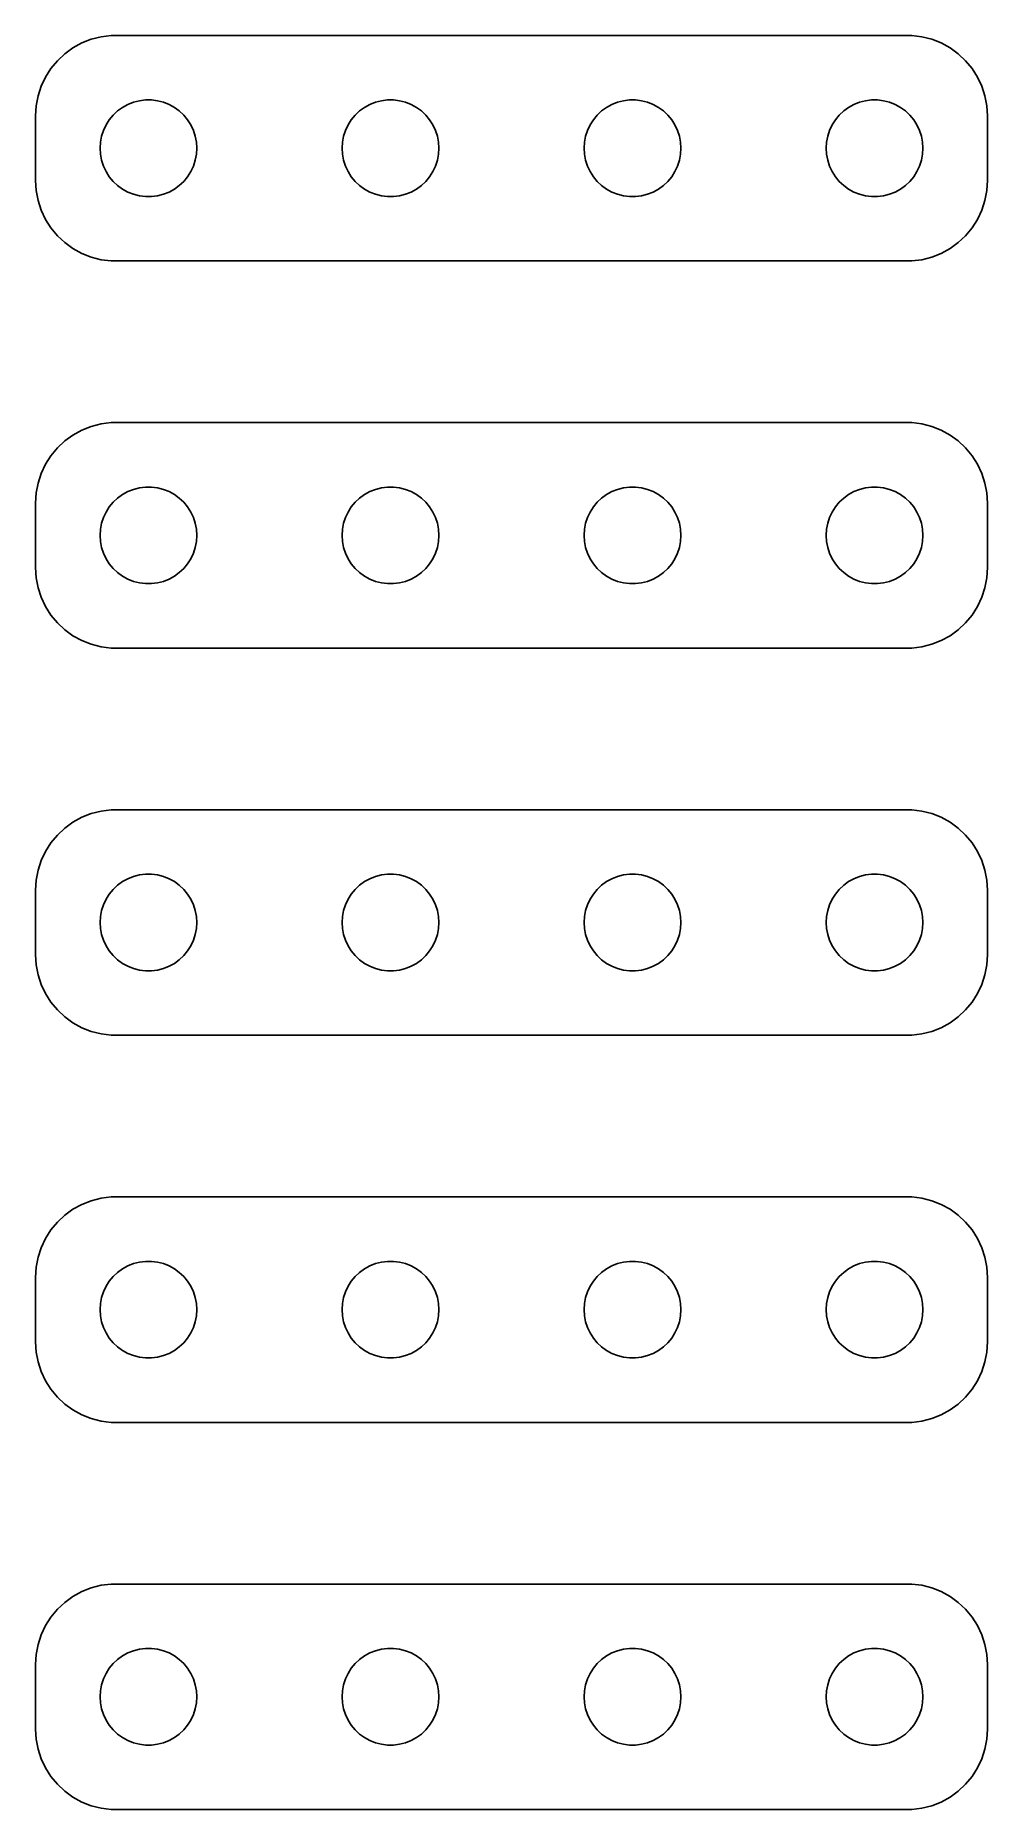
# Model space of a CAD drawing. Header units: metres. Extents: x -30 to 30, y 113 to 223.
import ezdxf

# ---------------------------------------------------------------- set-up
doc = ezdxf.new("R2010")
doc.units = ezdxf.units.M

msp = doc.modelspace()

# ---------------------------------------------------------------- linework, layer by layer
for p, q in [((-27.1791, 222.222), (-27.6871, 221.853)), ((-26.6289, 222.524), (-27.1791, 222.222)), ((-26.0451, 222.755), (-26.6289, 222.524)), ((-25.4369, 222.911), (-26.0451, 222.755)), ((-24.8139, 222.99), (-25.4369, 222.911)), ((24.8139, 222.99), (-24.8139, 222.99)), ((25.4369, 222.911), (24.8139, 222.99)), ((26.0451, 222.755), (25.4369, 222.911)), ((26.6289, 222.524), (26.0451, 222.755)), ((27.1791, 222.222), (26.6289, 222.524)), ((27.6871, 221.853), (27.1791, 222.222)), ((-28.1448, 221.423), (-28.5451, 220.939)), ((-27.6871, 221.853), (-28.1448, 221.423)), ((28.1448, 221.423), (27.6871, 221.853)), ((28.5451, 220.939), (28.1448, 221.423)), ((-28.8815, 220.409), (-29.1489, 219.841)), ((-28.5451, 220.939), (-28.8815, 220.409)), ((28.8815, 220.409), (28.5451, 220.939)), ((29.1489, 219.841), (28.8815, 220.409)), ((-29.3429, 219.243), (-29.4606, 218.627)), ((-29.1489, 219.841), (-29.3429, 219.243)), ((-23.427, 218.853), (-23.0621, 218.947)), ((-23.0621, 218.947), (-22.6884, 218.994)), ((-22.6884, 218.994), (-22.3116, 218.994)), ((-22.3116, 218.994), (-21.9379, 218.947)), ((-21.9379, 218.947), (-21.5729, 218.853)), ((-8.42705, 218.853), (-8.06213, 218.947)), ((-8.06213, 218.947), (-7.68837, 218.994)), ((-7.68837, 218.994), (-7.31161, 218.994)), ((-7.31161, 218.994), (-6.93785, 218.947)), ((-6.93785, 218.947), (-6.57294, 218.853)), ((6.57294, 218.853), (6.93785, 218.947)), ((6.93785, 218.947), (7.31161, 218.994)), ((7.31161, 218.994), (7.68837, 218.994)), ((7.68837, 218.994), (8.06213, 218.947)), ((8.06213, 218.947), (8.42705, 218.853)), ((21.5729, 218.853), (21.9379, 218.947)), ((21.9379, 218.947), (22.3116, 218.994)), ((22.3116, 218.994), (22.6884, 218.994)), ((22.6884, 218.994), (23.0621, 218.947)), ((23.0621, 218.947), (23.427, 218.853)), ((29.3429, 219.243), (29.1489, 219.841)), ((29.4606, 218.627), (29.3429, 219.243)), ((-29.4606, 218.627), (-29.5, 218)), ((-29.5, 218), (-29.5, 214)), ((-25.1289, 217.445), (-24.927, 217.763)), ((-24.927, 217.763), (-24.6869, 218.054)), ((-24.6869, 218.054), (-24.4123, 218.312)), ((-24.4123, 218.312), (-24.1075, 218.533)), ((-24.1075, 218.533), (-23.7773, 218.714)), ((-23.7773, 218.714), (-23.427, 218.853)), ((-21.5729, 218.853), (-21.2227, 218.714)), ((-21.2227, 218.714), (-20.8925, 218.533)), ((-20.8925, 218.533), (-20.5877, 218.312)), ((-20.5877, 218.312), (-20.3131, 218.054)), ((-20.3131, 218.054), (-20.0729, 217.763)), ((-20.0729, 217.763), (-19.8711, 217.445)), ((-10.1289, 217.445), (-9.92705, 217.763)), ((-9.92705, 217.763), (-9.6869, 218.054)), ((-9.6869, 218.054), (-9.41226, 218.312)), ((-9.41226, 218.312), (-9.10747, 218.533)), ((-9.10747, 218.533), (-8.77733, 218.714)), ((-8.77733, 218.714), (-8.42705, 218.853)), ((-6.57294, 218.853), (-6.22266, 218.714)), ((-6.22266, 218.714), (-5.89252, 218.533)), ((-5.89252, 218.533), (-5.58772, 218.312)), ((-5.58772, 218.312), (-5.31308, 218.054)), ((-5.31308, 218.054), (-5.07294, 217.763)), ((-5.07294, 217.763), (-4.87108, 217.445)), ((4.87108, 217.445), (5.07294, 217.763)), ((5.07294, 217.763), (5.31308, 218.054)), ((5.31308, 218.054), (5.58772, 218.312)), ((5.58772, 218.312), (5.89252, 218.533)), ((5.89252, 218.533), (6.22266, 218.714)), ((6.22266, 218.714), (6.57294, 218.853)), ((8.42705, 218.853), (8.77733, 218.714)), ((8.77733, 218.714), (9.10747, 218.533)), ((9.10747, 218.533), (9.41226, 218.312)), ((9.41226, 218.312), (9.6869, 218.054)), ((9.6869, 218.054), (9.92705, 217.763)), ((9.92705, 217.763), (10.1289, 217.445)), ((19.8711, 217.445), (20.0729, 217.763)), ((20.0729, 217.763), (20.3131, 218.054)), ((20.3131, 218.054), (20.5877, 218.312)), ((20.5877, 218.312), (20.8925, 218.533)), ((20.8925, 218.533), (21.2227, 218.714)), ((21.2227, 218.714), (21.5729, 218.853)), ((23.427, 218.853), (23.7773, 218.714)), ((23.7773, 218.714), (24.1075, 218.533)), ((24.1075, 218.533), (24.4123, 218.312)), ((24.4123, 218.312), (24.6869, 218.054)), ((24.6869, 218.054), (24.927, 217.763)), ((24.927, 217.763), (25.1289, 217.445)), ((29.5, 218), (29.4606, 218.627)), ((29.5, 214), (29.5, 218)), ((-25.4763, 216.376), (-25.4057, 216.746)), ((-25.4057, 216.746), (-25.2893, 217.104)), ((-25.2893, 217.104), (-25.1289, 217.445)), ((-19.8711, 217.445), (-19.7107, 217.104)), ((-19.7107, 217.104), (-19.5942, 216.746)), ((-19.5942, 216.746), (-19.5237, 216.376)), ((-10.4763, 216.376), (-10.4057, 216.746)), ((-10.4057, 216.746), (-10.2893, 217.104)), ((-10.2893, 217.104), (-10.1289, 217.445)), ((-4.87108, 217.445), (-4.71066, 217.104)), ((-4.71066, 217.104), (-4.59424, 216.746)), ((-4.59424, 216.746), (-4.52365, 216.376)), ((4.52365, 216.376), (4.59424, 216.746)), ((4.59424, 216.746), (4.71066, 217.104)), ((4.71066, 217.104), (4.87108, 217.445)), ((10.1289, 217.445), (10.2893, 217.104)), ((10.2893, 217.104), (10.4057, 216.746)), ((10.4057, 216.746), (10.4763, 216.376)), ((19.5237, 216.376), (19.5942, 216.746)), ((19.5942, 216.746), (19.7107, 217.104)), ((19.7107, 217.104), (19.8711, 217.445)), ((25.1289, 217.445), (25.2893, 217.104)), ((25.2893, 217.104), (25.4057, 216.746)), ((25.4057, 216.746), (25.4763, 216.376)), ((-25.5, 216), (-25.4763, 216.376)), ((-25.4763, 215.624), (-25.5, 216)), ((-25.4057, 215.254), (-25.4763, 215.624)), ((-19.5237, 215.624), (-19.5942, 215.254)), ((-19.5237, 216.376), (-19.5, 216)), ((-19.5, 216), (-19.5237, 215.624)), ((-10.5, 216), (-10.4763, 216.376)), ((-10.4763, 215.624), (-10.5, 216)), ((-10.4057, 215.254), (-10.4763, 215.624)), ((-4.52365, 215.624), (-4.59424, 215.254)), ((-4.52365, 216.376), (-4.5, 216)), ((-4.5, 216), (-4.52365, 215.624)), ((4.5, 216), (4.52365, 216.376)), ((4.52365, 215.624), (4.5, 216)), ((4.59424, 215.254), (4.52365, 215.624)), ((10.4763, 215.624), (10.4057, 215.254)), ((10.4763, 216.376), (10.5, 216)), ((10.5, 216), (10.4763, 215.624)), ((19.5, 216), (19.5237, 216.376)), ((19.5237, 215.624), (19.5, 216)), ((19.5942, 215.254), (19.5237, 215.624)), ((25.4763, 215.624), (25.4057, 215.254)), ((25.4763, 216.376), (25.5, 216)), ((25.5, 216), (25.4763, 215.624)), ((-25.2893, 214.896), (-25.4057, 215.254)), ((-25.1289, 214.555), (-25.2893, 214.896)), ((-24.927, 214.237), (-25.1289, 214.555)), ((-19.8711, 214.555), (-20.0729, 214.237)), ((-19.7107, 214.896), (-19.8711, 214.555)), ((-19.5942, 215.254), (-19.7107, 214.896)), ((-10.2893, 214.896), (-10.4057, 215.254)), ((-10.1289, 214.555), (-10.2893, 214.896)), ((-9.92705, 214.237), (-10.1289, 214.555)), ((-4.87108, 214.555), (-5.07294, 214.237)), ((-4.71066, 214.896), (-4.87108, 214.555)), ((-4.59424, 215.254), (-4.71066, 214.896)), ((4.71066, 214.896), (4.59424, 215.254)), ((4.87108, 214.555), (4.71066, 214.896)), ((5.07294, 214.237), (4.87108, 214.555)), ((10.1289, 214.555), (9.92705, 214.237)), ((10.2893, 214.896), (10.1289, 214.555)), ((10.4057, 215.254), (10.2893, 214.896)), ((19.7107, 214.896), (19.5942, 215.254)), ((19.8711, 214.555), (19.7107, 214.896)), ((20.0729, 214.237), (19.8711, 214.555)), ((25.1289, 214.555), (24.927, 214.237)), ((25.2893, 214.896), (25.1289, 214.555)), ((25.4057, 215.254), (25.2893, 214.896)), ((-29.5, 214), (-29.4606, 213.373)), ((-29.4606, 213.373), (-29.3429, 212.757)), ((-24.6869, 213.946), (-24.927, 214.237)), ((-24.4123, 213.688), (-24.6869, 213.946)), ((-24.1075, 213.467), (-24.4123, 213.688)), ((-23.7773, 213.286), (-24.1075, 213.467)), ((-20.8925, 213.467), (-21.2227, 213.286)), ((-20.5877, 213.688), (-20.8925, 213.467)), ((-20.3131, 213.946), (-20.5877, 213.688)), ((-20.0729, 214.237), (-20.3131, 213.946)), ((-9.6869, 213.946), (-9.92705, 214.237)), ((-9.41226, 213.688), (-9.6869, 213.946)), ((-9.10747, 213.467), (-9.41226, 213.688)), ((-8.77733, 213.286), (-9.10747, 213.467)), ((-5.89252, 213.467), (-6.22266, 213.286)), ((-5.58772, 213.688), (-5.89252, 213.467)), ((-5.31308, 213.946), (-5.58772, 213.688)), ((-5.07294, 214.237), (-5.31308, 213.946)), ((5.31308, 213.946), (5.07294, 214.237)), ((5.58772, 213.688), (5.31308, 213.946)), ((5.89252, 213.467), (5.58772, 213.688)), ((6.22266, 213.286), (5.89252, 213.467)), ((9.10747, 213.467), (8.77733, 213.286)), ((9.41226, 213.688), (9.10747, 213.467)), ((9.6869, 213.946), (9.41226, 213.688)), ((9.92705, 214.237), (9.6869, 213.946)), ((20.3131, 213.946), (20.0729, 214.237)), ((20.5877, 213.688), (20.3131, 213.946)), ((20.8925, 213.467), (20.5877, 213.688)), ((21.2227, 213.286), (20.8925, 213.467)), ((24.1075, 213.467), (23.7773, 213.286)), ((24.4123, 213.688), (24.1075, 213.467)), ((24.6869, 213.946), (24.4123, 213.688)), ((24.927, 214.237), (24.6869, 213.946)), ((29.3429, 212.757), (29.4606, 213.373)), ((29.4606, 213.373), (29.5, 214)), ((-29.3429, 212.757), (-29.1489, 212.159)), ((-23.427, 213.147), (-23.7773, 213.286)), ((-23.0621, 213.053), (-23.427, 213.147)), ((-22.6884, 213.006), (-23.0621, 213.053)), ((-22.3116, 213.006), (-22.6884, 213.006)), ((-21.9379, 213.053), (-22.3116, 213.006)), ((-21.5729, 213.147), (-21.9379, 213.053)), ((-21.2227, 213.286), (-21.5729, 213.147)), ((-8.42705, 213.147), (-8.77733, 213.286)), ((-8.06213, 213.053), (-8.42705, 213.147)), ((-7.68837, 213.006), (-8.06213, 213.053)), ((-7.31161, 213.006), (-7.68837, 213.006)), ((-6.93785, 213.053), (-7.31161, 213.006)), ((-6.57294, 213.147), (-6.93785, 213.053)), ((-6.22266, 213.286), (-6.57294, 213.147)), ((6.57294, 213.147), (6.22266, 213.286)), ((6.93785, 213.053), (6.57294, 213.147)), ((7.31161, 213.006), (6.93785, 213.053)), ((7.68837, 213.006), (7.31161, 213.006)), ((8.06213, 213.053), (7.68837, 213.006)), ((8.42705, 213.147), (8.06213, 213.053)), ((8.77733, 213.286), (8.42705, 213.147)), ((21.5729, 213.147), (21.2227, 213.286)), ((21.9379, 213.053), (21.5729, 213.147)), ((22.3116, 213.006), (21.9379, 213.053)), ((22.6884, 213.006), (22.3116, 213.006)), ((23.0621, 213.053), (22.6884, 213.006)), ((23.427, 213.147), (23.0621, 213.053)), ((23.7773, 213.286), (23.427, 213.147)), ((29.1489, 212.159), (29.3429, 212.757)), ((-29.1489, 212.159), (-28.8815, 211.591)), ((-28.8815, 211.591), (-28.5451, 211.061)), ((28.5451, 211.061), (28.8815, 211.591)), ((28.8815, 211.591), (29.1489, 212.159)), ((-28.5451, 211.061), (-28.1448, 210.577)), ((-28.1448, 210.577), (-27.6871, 210.147)), ((-27.6871, 210.147), (-27.1791, 209.778)), ((27.1791, 209.778), (27.6871, 210.147)), ((27.6871, 210.147), (28.1448, 210.577)), ((28.1448, 210.577), (28.5451, 211.061)), ((-27.1791, 209.778), (-26.6289, 209.476)), ((-26.6289, 209.476), (-26.0451, 209.245)), ((-26.0451, 209.245), (-25.4369, 209.089)), ((-25.4369, 209.089), (-24.8139, 209.01)), ((-24.8139, 209.01), (24.8139, 209.01)), ((24.8139, 209.01), (25.4369, 209.089)), ((25.4369, 209.089), (26.0451, 209.245)), ((26.0451, 209.245), (26.6289, 209.476)), ((26.6289, 209.476), (27.1791, 209.778)), ((-27.1791, 198.222), (-27.6871, 197.853)), ((-26.6289, 198.524), (-27.1791, 198.222)), ((-26.0451, 198.755), (-26.6289, 198.524)), ((-25.4369, 198.911), (-26.0451, 198.755)), ((-24.8139, 198.99), (-25.4369, 198.911)), ((24.8139, 198.99), (-24.8139, 198.99)), ((25.4369, 198.911), (24.8139, 198.99)), ((26.0451, 198.755), (25.4369, 198.911)), ((26.6289, 198.524), (26.0451, 198.755)), ((27.1791, 198.222), (26.6289, 198.524)), ((27.6871, 197.853), (27.1791, 198.222)), ((-28.5451, 196.939), (-28.8815, 196.409)), ((-28.1448, 197.423), (-28.5451, 196.939)), ((-27.6871, 197.853), (-28.1448, 197.423)), ((28.1448, 197.423), (27.6871, 197.853)), ((28.5451, 196.939), (28.1448, 197.423)), ((28.8815, 196.409), (28.5451, 196.939)), ((-29.1489, 195.841), (-29.3429, 195.243)), ((-28.8815, 196.409), (-29.1489, 195.841)), ((29.1489, 195.841), (28.8815, 196.409)), ((29.3429, 195.243), (29.1489, 195.841)), ((-29.3429, 195.243), (-29.4606, 194.627)), ((-24.1075, 194.533), (-23.7773, 194.714)), ((-23.7773, 194.714), (-23.427, 194.853)), ((-23.427, 194.853), (-23.0621, 194.947)), ((-23.0621, 194.947), (-22.6884, 194.994)), ((-22.6884, 194.994), (-22.3116, 194.994)), ((-22.3116, 194.994), (-21.9379, 194.947)), ((-21.9379, 194.947), (-21.5729, 194.853)), ((-21.5729, 194.853), (-21.2227, 194.714)), ((-21.2227, 194.714), (-20.8925, 194.533)), ((-9.10747, 194.533), (-8.77733, 194.714)), ((-8.77733, 194.714), (-8.42705, 194.853)), ((-8.42705, 194.853), (-8.06213, 194.947)), ((-8.06213, 194.947), (-7.68837, 194.994)), ((-7.68837, 194.994), (-7.31161, 194.994)), ((-7.31161, 194.994), (-6.93785, 194.947)), ((-6.93785, 194.947), (-6.57294, 194.853)), ((-6.57294, 194.853), (-6.22266, 194.714)), ((-6.22266, 194.714), (-5.89252, 194.533)), ((5.89252, 194.533), (6.22266, 194.714)), ((6.22266, 194.714), (6.57294, 194.853)), ((6.57294, 194.853), (6.93785, 194.947)), ((6.93785, 194.947), (7.31161, 194.994)), ((7.31161, 194.994), (7.68837, 194.994)), ((7.68837, 194.994), (8.06213, 194.947)), ((8.06213, 194.947), (8.42705, 194.853)), ((8.42705, 194.853), (8.77733, 194.714)), ((8.77733, 194.714), (9.10747, 194.533)), ((20.8925, 194.533), (21.2227, 194.714)), ((21.2227, 194.714), (21.5729, 194.853)), ((21.5729, 194.853), (21.9379, 194.947)), ((21.9379, 194.947), (22.3116, 194.994)), ((22.3116, 194.994), (22.6884, 194.994)), ((22.6884, 194.994), (23.0621, 194.947)), ((23.0621, 194.947), (23.427, 194.853)), ((23.427, 194.853), (23.7773, 194.714)), ((23.7773, 194.714), (24.1075, 194.533)), ((29.4606, 194.627), (29.3429, 195.243)), ((-29.4606, 194.627), (-29.5, 194)), ((-29.5, 194), (-29.5, 190)), ((-25.1289, 193.445), (-24.927, 193.763)), ((-24.927, 193.763), (-24.6869, 194.054)), ((-24.6869, 194.054), (-24.4123, 194.312)), ((-24.4123, 194.312), (-24.1075, 194.533)), ((-20.8925, 194.533), (-20.5877, 194.312)), ((-20.5877, 194.312), (-20.3131, 194.054)), ((-20.3131, 194.054), (-20.0729, 193.763)), ((-20.0729, 193.763), (-19.8711, 193.445)), ((-10.1289, 193.445), (-9.92705, 193.763)), ((-9.92705, 193.763), (-9.6869, 194.054)), ((-9.6869, 194.054), (-9.41226, 194.312)), ((-9.41226, 194.312), (-9.10747, 194.533)), ((-5.89252, 194.533), (-5.58772, 194.312)), ((-5.58772, 194.312), (-5.31308, 194.054)), ((-5.31308, 194.054), (-5.07294, 193.763)), ((-5.07294, 193.763), (-4.87108, 193.445)), ((4.87108, 193.445), (5.07294, 193.763)), ((5.07294, 193.763), (5.31308, 194.054)), ((5.31308, 194.054), (5.58772, 194.312)), ((5.58772, 194.312), (5.89252, 194.533)), ((9.10747, 194.533), (9.41226, 194.312)), ((9.41226, 194.312), (9.6869, 194.054)), ((9.6869, 194.054), (9.92705, 193.763)), ((9.92705, 193.763), (10.1289, 193.445)), ((19.8711, 193.445), (20.0729, 193.763)), ((20.0729, 193.763), (20.3131, 194.054)), ((20.3131, 194.054), (20.5877, 194.312)), ((20.5877, 194.312), (20.8925, 194.533)), ((24.1075, 194.533), (24.4123, 194.312)), ((24.4123, 194.312), (24.6869, 194.054)), ((24.6869, 194.054), (24.927, 193.763)), ((24.927, 193.763), (25.1289, 193.445)), ((29.5, 194), (29.4606, 194.627)), ((29.5, 190), (29.5, 194)), ((-25.4763, 192.376), (-25.4057, 192.746)), ((-25.4057, 192.746), (-25.2893, 193.104)), ((-25.2893, 193.104), (-25.1289, 193.445)), ((-19.8711, 193.445), (-19.7107, 193.104)), ((-19.7107, 193.104), (-19.5942, 192.746)), ((-19.5942, 192.746), (-19.5237, 192.376)), ((-10.4763, 192.376), (-10.4057, 192.746)), ((-10.4057, 192.746), (-10.2893, 193.104)), ((-10.2893, 193.104), (-10.1289, 193.445)), ((-4.87108, 193.445), (-4.71066, 193.104)), ((-4.71066, 193.104), (-4.59424, 192.746)), ((-4.59424, 192.746), (-4.52365, 192.376)), ((4.52365, 192.376), (4.59424, 192.746)), ((4.59424, 192.746), (4.71066, 193.104)), ((4.71066, 193.104), (4.87108, 193.445)), ((10.1289, 193.445), (10.2893, 193.104)), ((10.2893, 193.104), (10.4057, 192.746)), ((10.4057, 192.746), (10.4763, 192.376)), ((19.5237, 192.376), (19.5942, 192.746)), ((19.5942, 192.746), (19.7107, 193.104)), ((19.7107, 193.104), (19.8711, 193.445)), ((25.1289, 193.445), (25.2893, 193.104)), ((25.2893, 193.104), (25.4057, 192.746)), ((25.4057, 192.746), (25.4763, 192.376)), ((-25.5, 192), (-25.4763, 192.376)), ((-25.4763, 191.624), (-25.5, 192)), ((-25.4057, 191.254), (-25.4763, 191.624)), ((-19.5237, 191.624), (-19.5942, 191.254)), ((-19.5237, 192.376), (-19.5, 192)), ((-19.5, 192), (-19.5237, 191.624)), ((-10.5, 192), (-10.4763, 192.376)), ((-10.4763, 191.624), (-10.5, 192)), ((-10.4057, 191.254), (-10.4763, 191.624)), ((-4.52365, 191.624), (-4.59424, 191.254)), ((-4.52365, 192.376), (-4.5, 192)), ((-4.5, 192), (-4.52365, 191.624)), ((4.5, 192), (4.52365, 192.376)), ((4.52365, 191.624), (4.5, 192)), ((4.59424, 191.254), (4.52365, 191.624)), ((10.4763, 191.624), (10.4057, 191.254)), ((10.4763, 192.376), (10.5, 192)), ((10.5, 192), (10.4763, 191.624)), ((19.5, 192), (19.5237, 192.376)), ((19.5237, 191.624), (19.5, 192)), ((19.5942, 191.254), (19.5237, 191.624)), ((25.4763, 191.624), (25.4057, 191.254)), ((25.4763, 192.376), (25.5, 192)), ((25.5, 192), (25.4763, 191.624)), ((-25.2893, 190.896), (-25.4057, 191.254)), ((-25.1289, 190.555), (-25.2893, 190.896)), ((-24.927, 190.237), (-25.1289, 190.555)), ((-19.8711, 190.555), (-20.0729, 190.237)), ((-19.7107, 190.896), (-19.8711, 190.555)), ((-19.5942, 191.254), (-19.7107, 190.896)), ((-10.2893, 190.896), (-10.4057, 191.254)), ((-10.1289, 190.555), (-10.2893, 190.896)), ((-9.92705, 190.237), (-10.1289, 190.555)), ((-4.87108, 190.555), (-5.07294, 190.237)), ((-4.71066, 190.896), (-4.87108, 190.555)), ((-4.59424, 191.254), (-4.71066, 190.896)), ((4.71066, 190.896), (4.59424, 191.254)), ((4.87108, 190.555), (4.71066, 190.896)), ((5.07294, 190.237), (4.87108, 190.555)), ((10.1289, 190.555), (9.92705, 190.237)), ((10.2893, 190.896), (10.1289, 190.555)), ((10.4057, 191.254), (10.2893, 190.896)), ((19.7107, 190.896), (19.5942, 191.254)), ((19.8711, 190.555), (19.7107, 190.896)), ((20.0729, 190.237), (19.8711, 190.555)), ((25.1289, 190.555), (24.927, 190.237)), ((25.2893, 190.896), (25.1289, 190.555)), ((25.4057, 191.254), (25.2893, 190.896)), ((-29.5, 190), (-29.4606, 189.373)), ((-29.4606, 189.373), (-29.3429, 188.757)), ((-24.6869, 189.946), (-24.927, 190.237)), ((-24.4123, 189.688), (-24.6869, 189.946)), ((-24.1075, 189.467), (-24.4123, 189.688)), ((-23.7773, 189.286), (-24.1075, 189.467)), ((-23.427, 189.147), (-23.7773, 189.286)), ((-21.2227, 189.286), (-21.5729, 189.147)), ((-20.8925, 189.467), (-21.2227, 189.286)), ((-20.5877, 189.688), (-20.8925, 189.467)), ((-20.3131, 189.946), (-20.5877, 189.688)), ((-20.0729, 190.237), (-20.3131, 189.946)), ((-9.6869, 189.946), (-9.92705, 190.237)), ((-9.41226, 189.688), (-9.6869, 189.946)), ((-9.10747, 189.467), (-9.41226, 189.688)), ((-8.77733, 189.286), (-9.10747, 189.467)), ((-8.42705, 189.147), (-8.77733, 189.286)), ((-6.22266, 189.286), (-6.57294, 189.147)), ((-5.89252, 189.467), (-6.22266, 189.286)), ((-5.58772, 189.688), (-5.89252, 189.467)), ((-5.31308, 189.946), (-5.58772, 189.688)), ((-5.07294, 190.237), (-5.31308, 189.946)), ((5.31308, 189.946), (5.07294, 190.237)), ((5.58772, 189.688), (5.31308, 189.946)), ((5.89252, 189.467), (5.58772, 189.688)), ((6.22266, 189.286), (5.89252, 189.467)), ((6.57294, 189.147), (6.22266, 189.286)), ((8.77733, 189.286), (8.42705, 189.147)), ((9.10747, 189.467), (8.77733, 189.286)), ((9.41226, 189.688), (9.10747, 189.467)), ((9.6869, 189.946), (9.41226, 189.688)), ((9.92705, 190.237), (9.6869, 189.946)), ((20.3131, 189.946), (20.0729, 190.237)), ((20.5877, 189.688), (20.3131, 189.946)), ((20.8925, 189.467), (20.5877, 189.688)), ((21.2227, 189.286), (20.8925, 189.467)), ((21.5729, 189.147), (21.2227, 189.286)), ((23.7773, 189.286), (23.427, 189.147)), ((24.1075, 189.467), (23.7773, 189.286)), ((24.4123, 189.688), (24.1075, 189.467)), ((24.6869, 189.946), (24.4123, 189.688)), ((24.927, 190.237), (24.6869, 189.946)), ((29.3429, 188.757), (29.4606, 189.373)), ((29.4606, 189.373), (29.5, 190)), ((-29.3429, 188.757), (-29.1489, 188.159)), ((-29.1489, 188.159), (-28.8815, 187.591)), ((-23.0621, 189.053), (-23.427, 189.147)), ((-22.6884, 189.006), (-23.0621, 189.053)), ((-22.3116, 189.006), (-22.6884, 189.006)), ((-21.9379, 189.053), (-22.3116, 189.006)), ((-21.5729, 189.147), (-21.9379, 189.053)), ((-8.06213, 189.053), (-8.42705, 189.147)), ((-7.68837, 189.006), (-8.06213, 189.053)), ((-7.31161, 189.006), (-7.68837, 189.006)), ((-6.93785, 189.053), (-7.31161, 189.006)), ((-6.57294, 189.147), (-6.93785, 189.053)), ((6.93785, 189.053), (6.57294, 189.147)), ((7.31161, 189.006), (6.93785, 189.053)), ((7.68837, 189.006), (7.31161, 189.006)), ((8.06213, 189.053), (7.68837, 189.006)), ((8.42705, 189.147), (8.06213, 189.053)), ((21.9379, 189.053), (21.5729, 189.147)), ((22.3116, 189.006), (21.9379, 189.053)), ((22.6884, 189.006), (22.3116, 189.006)), ((23.0621, 189.053), (22.6884, 189.006)), ((23.427, 189.147), (23.0621, 189.053)), ((28.8815, 187.591), (29.1489, 188.159)), ((29.1489, 188.159), (29.3429, 188.757)), ((-28.8815, 187.591), (-28.5451, 187.061)), ((-28.5451, 187.061), (-28.1448, 186.577)), ((28.1448, 186.577), (28.5451, 187.061)), ((28.5451, 187.061), (28.8815, 187.591)), ((-28.1448, 186.577), (-27.6871, 186.147)), ((-27.6871, 186.147), (-27.1791, 185.778)), ((27.1791, 185.778), (27.6871, 186.147)), ((27.6871, 186.147), (28.1448, 186.577)), ((-27.1791, 185.778), (-26.6289, 185.476)), ((-26.6289, 185.476), (-26.0451, 185.245)), ((-26.0451, 185.245), (-25.4369, 185.089)), ((-25.4369, 185.089), (-24.8139, 185.01)), ((-24.8139, 185.01), (24.8139, 185.01)), ((24.8139, 185.01), (25.4369, 185.089)), ((25.4369, 185.089), (26.0451, 185.245)), ((26.0451, 185.245), (26.6289, 185.476)), ((26.6289, 185.476), (27.1791, 185.778)), ((-25.4369, 174.911), (-26.0451, 174.755)), ((-24.8139, 174.99), (-25.4369, 174.911)), ((24.8139, 174.99), (-24.8139, 174.99)), ((25.4369, 174.911), (24.8139, 174.99)), ((26.0451, 174.755), (25.4369, 174.911)), ((-27.6871, 173.853), (-28.1448, 173.423)), ((-27.1791, 174.222), (-27.6871, 173.853)), ((-26.6289, 174.524), (-27.1791, 174.222)), ((-26.0451, 174.755), (-26.6289, 174.524)), ((26.6289, 174.524), (26.0451, 174.755)), ((27.1791, 174.222), (26.6289, 174.524)), ((27.6871, 173.853), (27.1791, 174.222)), ((28.1448, 173.423), (27.6871, 173.853)), ((-28.5451, 172.939), (-28.8815, 172.409)), ((-28.1448, 173.423), (-28.5451, 172.939)), ((28.5451, 172.939), (28.1448, 173.423)), ((28.8815, 172.409), (28.5451, 172.939)), ((-29.1489, 171.841), (-29.3429, 171.243)), ((-28.8815, 172.409), (-29.1489, 171.841)), ((29.1489, 171.841), (28.8815, 172.409)), ((29.3429, 171.243), (29.1489, 171.841)), ((-29.4606, 170.627), (-29.5, 170)), ((-29.3429, 171.243), (-29.4606, 170.627)), ((-24.4123, 170.312), (-24.1075, 170.533)), ((-24.1075, 170.533), (-23.7773, 170.714)), ((-23.7773, 170.714), (-23.427, 170.853)), ((-23.427, 170.853), (-23.0621, 170.947)), ((-23.0621, 170.947), (-22.6884, 170.994)), ((-22.6884, 170.994), (-22.3116, 170.994)), ((-22.3116, 170.994), (-21.9379, 170.947)), ((-21.9379, 170.947), (-21.5729, 170.853)), ((-21.5729, 170.853), (-21.2227, 170.714)), ((-21.2227, 170.714), (-20.8925, 170.533)), ((-20.8925, 170.533), (-20.5877, 170.312)), ((-9.41226, 170.312), (-9.10747, 170.533)), ((-9.10747, 170.533), (-8.77733, 170.714)), ((-8.77733, 170.714), (-8.42705, 170.853)), ((-8.42705, 170.853), (-8.06213, 170.947)), ((-8.06213, 170.947), (-7.68837, 170.994)), ((-7.68837, 170.994), (-7.31161, 170.994)), ((-7.31161, 170.994), (-6.93785, 170.947)), ((-6.93785, 170.947), (-6.57294, 170.853)), ((-6.57294, 170.853), (-6.22266, 170.714)), ((-6.22266, 170.714), (-5.89252, 170.533)), ((-5.89252, 170.533), (-5.58772, 170.312)), ((5.58772, 170.312), (5.89252, 170.533)), ((5.89252, 170.533), (6.22266, 170.714)), ((6.22266, 170.714), (6.57294, 170.853)), ((6.57294, 170.853), (6.93785, 170.947)), ((6.93785, 170.947), (7.31161, 170.994)), ((7.31161, 170.994), (7.68837, 170.994)), ((7.68837, 170.994), (8.06213, 170.947)), ((8.06213, 170.947), (8.42705, 170.853)), ((8.42705, 170.853), (8.77733, 170.714)), ((8.77733, 170.714), (9.10747, 170.533)), ((9.10747, 170.533), (9.41226, 170.312)), ((20.5877, 170.312), (20.8925, 170.533)), ((20.8925, 170.533), (21.2227, 170.714)), ((21.2227, 170.714), (21.5729, 170.853)), ((21.5729, 170.853), (21.9379, 170.947)), ((21.9379, 170.947), (22.3116, 170.994)), ((22.3116, 170.994), (22.6884, 170.994)), ((22.6884, 170.994), (23.0621, 170.947)), ((23.0621, 170.947), (23.427, 170.853)), ((23.427, 170.853), (23.7773, 170.714)), ((23.7773, 170.714), (24.1075, 170.533)), ((24.1075, 170.533), (24.4123, 170.312)), ((29.4606, 170.627), (29.3429, 171.243)), ((29.5, 170), (29.4606, 170.627)), ((-29.5, 170), (-29.5, 166)), ((-25.2893, 169.104), (-25.1289, 169.445)), ((-25.1289, 169.445), (-24.927, 169.763)), ((-24.927, 169.763), (-24.6869, 170.054)), ((-24.6869, 170.054), (-24.4123, 170.312)), ((-20.5877, 170.312), (-20.3131, 170.054)), ((-20.3131, 170.054), (-20.0729, 169.763)), ((-20.0729, 169.763), (-19.8711, 169.445)), ((-19.8711, 169.445), (-19.7107, 169.104)), ((-10.2893, 169.104), (-10.1289, 169.445)), ((-10.1289, 169.445), (-9.92705, 169.763)), ((-9.92705, 169.763), (-9.6869, 170.054)), ((-9.6869, 170.054), (-9.41226, 170.312)), ((-5.58772, 170.312), (-5.31308, 170.054)), ((-5.31308, 170.054), (-5.07294, 169.763)), ((-5.07294, 169.763), (-4.87108, 169.445)), ((-4.87108, 169.445), (-4.71066, 169.104)), ((4.71066, 169.104), (4.87108, 169.445)), ((4.87108, 169.445), (5.07294, 169.763)), ((5.07294, 169.763), (5.31308, 170.054)), ((5.31308, 170.054), (5.58772, 170.312)), ((9.41226, 170.312), (9.6869, 170.054)), ((9.6869, 170.054), (9.92705, 169.763)), ((9.92705, 169.763), (10.1289, 169.445)), ((10.1289, 169.445), (10.2893, 169.104)), ((19.7107, 169.104), (19.8711, 169.445)), ((19.8711, 169.445), (20.0729, 169.763)), ((20.0729, 169.763), (20.3131, 170.054)), ((20.3131, 170.054), (20.5877, 170.312)), ((24.4123, 170.312), (24.6869, 170.054)), ((24.6869, 170.054), (24.927, 169.763)), ((24.927, 169.763), (25.1289, 169.445)), ((25.1289, 169.445), (25.2893, 169.104)), ((29.5, 166), (29.5, 170)), ((-25.5, 168), (-25.4763, 168.376)), ((-25.4763, 168.376), (-25.4057, 168.746)), ((-25.4057, 168.746), (-25.2893, 169.104)), ((-19.7107, 169.104), (-19.5942, 168.746)), ((-19.5942, 168.746), (-19.5237, 168.376)), ((-19.5237, 168.376), (-19.5, 168)), ((-10.5, 168), (-10.4763, 168.376)), ((-10.4763, 168.376), (-10.4057, 168.746)), ((-10.4057, 168.746), (-10.2893, 169.104)), ((-4.71066, 169.104), (-4.59424, 168.746)), ((-4.59424, 168.746), (-4.52365, 168.376)), ((-4.52365, 168.376), (-4.5, 168)), ((4.5, 168), (4.52365, 168.376)), ((4.52365, 168.376), (4.59424, 168.746)), ((4.59424, 168.746), (4.71066, 169.104)), ((10.2893, 169.104), (10.4057, 168.746)), ((10.4057, 168.746), (10.4763, 168.376)), ((10.4763, 168.376), (10.5, 168)), ((19.5, 168), (19.5237, 168.376)), ((19.5237, 168.376), (19.5942, 168.746)), ((19.5942, 168.746), (19.7107, 169.104)), ((25.2893, 169.104), (25.4057, 168.746)), ((25.4057, 168.746), (25.4763, 168.376)), ((25.4763, 168.376), (25.5, 168)), ((-25.4763, 167.624), (-25.5, 168)), ((-25.4057, 167.254), (-25.4763, 167.624)), ((-25.2893, 166.896), (-25.4057, 167.254)), ((-19.5942, 167.254), (-19.7107, 166.896)), ((-19.5237, 167.624), (-19.5942, 167.254)), ((-19.5, 168), (-19.5237, 167.624)), ((-10.4763, 167.624), (-10.5, 168)), ((-10.4057, 167.254), (-10.4763, 167.624)), ((-10.2893, 166.896), (-10.4057, 167.254)), ((-4.59424, 167.254), (-4.71066, 166.896)), ((-4.52365, 167.624), (-4.59424, 167.254)), ((-4.5, 168), (-4.52365, 167.624)), ((4.52365, 167.624), (4.5, 168)), ((4.59424, 167.254), (4.52365, 167.624)), ((4.71066, 166.896), (4.59424, 167.254)), ((10.4057, 167.254), (10.2893, 166.896)), ((10.4763, 167.624), (10.4057, 167.254)), ((10.5, 168), (10.4763, 167.624)), ((19.5237, 167.624), (19.5, 168)), ((19.5942, 167.254), (19.5237, 167.624)), ((19.7107, 166.896), (19.5942, 167.254)), ((25.4057, 167.254), (25.2893, 166.896)), ((25.4763, 167.624), (25.4057, 167.254)), ((25.5, 168), (25.4763, 167.624)), ((-25.1289, 166.555), (-25.2893, 166.896)), ((-24.927, 166.237), (-25.1289, 166.555)), ((-24.6869, 165.946), (-24.927, 166.237)), ((-20.0729, 166.237), (-20.3131, 165.946)), ((-19.8711, 166.555), (-20.0729, 166.237)), ((-19.7107, 166.896), (-19.8711, 166.555)), ((-10.1289, 166.555), (-10.2893, 166.896)), ((-9.92705, 166.237), (-10.1289, 166.555)), ((-9.6869, 165.946), (-9.92705, 166.237)), ((-5.07294, 166.237), (-5.31308, 165.946)), ((-4.87108, 166.555), (-5.07294, 166.237)), ((-4.71066, 166.896), (-4.87108, 166.555)), ((4.87108, 166.555), (4.71066, 166.896)), ((5.07294, 166.237), (4.87108, 166.555)), ((5.31308, 165.946), (5.07294, 166.237)), ((9.92705, 166.237), (9.6869, 165.946)), ((10.1289, 166.555), (9.92705, 166.237)), ((10.2893, 166.896), (10.1289, 166.555)), ((19.8711, 166.555), (19.7107, 166.896)), ((20.0729, 166.237), (19.8711, 166.555)), ((20.3131, 165.946), (20.0729, 166.237)), ((24.927, 166.237), (24.6869, 165.946)), ((25.1289, 166.555), (24.927, 166.237)), ((25.2893, 166.896), (25.1289, 166.555)), ((-29.5, 166), (-29.4606, 165.373)), ((-29.4606, 165.373), (-29.3429, 164.757)), ((-24.4123, 165.688), (-24.6869, 165.946)), ((-24.1075, 165.467), (-24.4123, 165.688)), ((-23.7773, 165.286), (-24.1075, 165.467)), ((-23.427, 165.147), (-23.7773, 165.286)), ((-23.0621, 165.053), (-23.427, 165.147)), ((-22.6884, 165.006), (-23.0621, 165.053)), ((-22.3116, 165.006), (-22.6884, 165.006)), ((-21.9379, 165.053), (-22.3116, 165.006)), ((-21.5729, 165.147), (-21.9379, 165.053)), ((-21.2227, 165.286), (-21.5729, 165.147)), ((-20.8925, 165.467), (-21.2227, 165.286)), ((-20.5877, 165.688), (-20.8925, 165.467)), ((-20.3131, 165.946), (-20.5877, 165.688)), ((-9.41226, 165.688), (-9.6869, 165.946)), ((-9.10747, 165.467), (-9.41226, 165.688)), ((-8.77733, 165.286), (-9.10747, 165.467)), ((-8.42705, 165.147), (-8.77733, 165.286)), ((-8.06213, 165.053), (-8.42705, 165.147)), ((-7.68837, 165.006), (-8.06213, 165.053)), ((-7.31161, 165.006), (-7.68837, 165.006)), ((-6.93785, 165.053), (-7.31161, 165.006)), ((-6.57294, 165.147), (-6.93785, 165.053)), ((-6.22266, 165.286), (-6.57294, 165.147)), ((-5.89252, 165.467), (-6.22266, 165.286)), ((-5.58772, 165.688), (-5.89252, 165.467)), ((-5.31308, 165.946), (-5.58772, 165.688)), ((5.58772, 165.688), (5.31308, 165.946)), ((5.89252, 165.467), (5.58772, 165.688)), ((6.22266, 165.286), (5.89252, 165.467)), ((6.57294, 165.147), (6.22266, 165.286)), ((6.93785, 165.053), (6.57294, 165.147)), ((7.31161, 165.006), (6.93785, 165.053)), ((7.68837, 165.006), (7.31161, 165.006)), ((8.06213, 165.053), (7.68837, 165.006)), ((8.42705, 165.147), (8.06213, 165.053)), ((8.77733, 165.286), (8.42705, 165.147)), ((9.10747, 165.467), (8.77733, 165.286)), ((9.41226, 165.688), (9.10747, 165.467)), ((9.6869, 165.946), (9.41226, 165.688)), ((20.5877, 165.688), (20.3131, 165.946)), ((20.8925, 165.467), (20.5877, 165.688)), ((21.2227, 165.286), (20.8925, 165.467)), ((21.5729, 165.147), (21.2227, 165.286)), ((21.9379, 165.053), (21.5729, 165.147)), ((22.3116, 165.006), (21.9379, 165.053)), ((22.6884, 165.006), (22.3116, 165.006)), ((23.0621, 165.053), (22.6884, 165.006)), ((23.427, 165.147), (23.0621, 165.053)), ((23.7773, 165.286), (23.427, 165.147)), ((24.1075, 165.467), (23.7773, 165.286)), ((24.4123, 165.688), (24.1075, 165.467)), ((24.6869, 165.946), (24.4123, 165.688)), ((29.3429, 164.757), (29.4606, 165.373)), ((29.4606, 165.373), (29.5, 166)), ((-29.3429, 164.757), (-29.1489, 164.159)), ((-29.1489, 164.159), (-28.8815, 163.591)), ((28.8815, 163.591), (29.1489, 164.159)), ((29.1489, 164.159), (29.3429, 164.757)), ((-28.8815, 163.591), (-28.5451, 163.061)), ((-28.5451, 163.061), (-28.1448, 162.577)), ((28.1448, 162.577), (28.5451, 163.061)), ((28.5451, 163.061), (28.8815, 163.591)), ((-28.1448, 162.577), (-27.6871, 162.147)), ((-27.6871, 162.147), (-27.1791, 161.778)), ((-27.1791, 161.778), (-26.6289, 161.476)), ((26.6289, 161.476), (27.1791, 161.778)), ((27.1791, 161.778), (27.6871, 162.147)), ((27.6871, 162.147), (28.1448, 162.577)), ((-26.6289, 161.476), (-26.0451, 161.245)), ((-26.0451, 161.245), (-25.4369, 161.089)), ((-25.4369, 161.089), (-24.8139, 161.01)), ((-24.8139, 161.01), (24.8139, 161.01)), ((24.8139, 161.01), (25.4369, 161.089)), ((25.4369, 161.089), (26.0451, 161.245)), ((26.0451, 161.245), (26.6289, 161.476)), ((-26.0451, 150.755), (-26.6289, 150.524)), ((-25.4369, 150.911), (-26.0451, 150.755)), ((-24.8139, 150.99), (-25.4369, 150.911)), ((24.8139, 150.99), (-24.8139, 150.99)), ((25.4369, 150.911), (24.8139, 150.99)), ((26.0451, 150.755), (25.4369, 150.911)), ((26.6289, 150.524), (26.0451, 150.755)), ((-27.6871, 149.853), (-28.1448, 149.423)), ((-27.1791, 150.222), (-27.6871, 149.853)), ((-26.6289, 150.524), (-27.1791, 150.222)), ((27.1791, 150.222), (26.6289, 150.524)), ((27.6871, 149.853), (27.1791, 150.222)), ((28.1448, 149.423), (27.6871, 149.853)), ((-28.5451, 148.939), (-28.8815, 148.409)), ((-28.1448, 149.423), (-28.5451, 148.939)), ((28.5451, 148.939), (28.1448, 149.423)), ((28.8815, 148.409), (28.5451, 148.939)), ((-29.1489, 147.841), (-29.3429, 147.243)), ((-28.8815, 148.409), (-29.1489, 147.841)), ((29.1489, 147.841), (28.8815, 148.409)), ((29.3429, 147.243), (29.1489, 147.841)), ((-29.4606, 146.627), (-29.5, 146)), ((-29.3429, 147.243), (-29.4606, 146.627)), ((-24.6869, 146.054), (-24.4123, 146.312)), ((-24.4123, 146.312), (-24.1075, 146.533)), ((-24.1075, 146.533), (-23.7773, 146.714)), ((-23.7773, 146.714), (-23.427, 146.853)), ((-23.427, 146.853), (-23.0621, 146.947)), ((-23.0621, 146.947), (-22.6884, 146.994)), ((-22.6884, 146.994), (-22.3116, 146.994)), ((-22.3116, 146.994), (-21.9379, 146.947)), ((-21.9379, 146.947), (-21.5729, 146.853)), ((-21.5729, 146.853), (-21.2227, 146.714)), ((-21.2227, 146.714), (-20.8925, 146.533)), ((-20.8925, 146.533), (-20.5877, 146.312)), ((-20.5877, 146.312), (-20.3131, 146.054)), ((-9.6869, 146.054), (-9.41226, 146.312)), ((-9.41226, 146.312), (-9.10747, 146.533)), ((-9.10747, 146.533), (-8.77733, 146.714)), ((-8.77733, 146.714), (-8.42705, 146.853)), ((-8.42705, 146.853), (-8.06213, 146.947)), ((-8.06213, 146.947), (-7.68837, 146.994)), ((-7.68837, 146.994), (-7.31161, 146.994)), ((-7.31161, 146.994), (-6.93785, 146.947)), ((-6.93785, 146.947), (-6.57294, 146.853)), ((-6.57294, 146.853), (-6.22266, 146.714)), ((-6.22266, 146.714), (-5.89252, 146.533)), ((-5.89252, 146.533), (-5.58772, 146.312)), ((-5.58772, 146.312), (-5.31308, 146.054)), ((5.31308, 146.054), (5.58772, 146.312)), ((5.58772, 146.312), (5.89252, 146.533)), ((5.89252, 146.533), (6.22266, 146.714)), ((6.22266, 146.714), (6.57294, 146.853)), ((6.57294, 146.853), (6.93785, 146.947)), ((6.93785, 146.947), (7.31161, 146.994)), ((7.31161, 146.994), (7.68837, 146.994)), ((7.68837, 146.994), (8.06213, 146.947)), ((8.06213, 146.947), (8.42705, 146.853)), ((8.42705, 146.853), (8.77733, 146.714)), ((8.77733, 146.714), (9.10747, 146.533)), ((9.10747, 146.533), (9.41226, 146.312)), ((9.41226, 146.312), (9.6869, 146.054)), ((20.3131, 146.054), (20.5877, 146.312)), ((20.5877, 146.312), (20.8925, 146.533)), ((20.8925, 146.533), (21.2227, 146.714)), ((21.2227, 146.714), (21.5729, 146.853)), ((21.5729, 146.853), (21.9379, 146.947)), ((21.9379, 146.947), (22.3116, 146.994)), ((22.3116, 146.994), (22.6884, 146.994)), ((22.6884, 146.994), (23.0621, 146.947)), ((23.0621, 146.947), (23.427, 146.853)), ((23.427, 146.853), (23.7773, 146.714)), ((23.7773, 146.714), (24.1075, 146.533)), ((24.1075, 146.533), (24.4123, 146.312)), ((24.4123, 146.312), (24.6869, 146.054)), ((29.4606, 146.627), (29.3429, 147.243)), ((29.5, 146), (29.4606, 146.627)), ((-29.5, 146), (-29.5, 142)), ((-25.2893, 145.104), (-25.1289, 145.445)), ((-25.1289, 145.445), (-24.927, 145.763)), ((-24.927, 145.763), (-24.6869, 146.054)), ((-20.3131, 146.054), (-20.0729, 145.763)), ((-20.0729, 145.763), (-19.8711, 145.445)), ((-19.8711, 145.445), (-19.7107, 145.104)), ((-10.2893, 145.104), (-10.1289, 145.445)), ((-10.1289, 145.445), (-9.92705, 145.763)), ((-9.92705, 145.763), (-9.6869, 146.054)), ((-5.31308, 146.054), (-5.07294, 145.763)), ((-5.07294, 145.763), (-4.87108, 145.445)), ((-4.87108, 145.445), (-4.71066, 145.104)), ((4.71066, 145.104), (4.87108, 145.445)), ((4.87108, 145.445), (5.07294, 145.763)), ((5.07294, 145.763), (5.31308, 146.054)), ((9.6869, 146.054), (9.92705, 145.763)), ((9.92705, 145.763), (10.1289, 145.445)), ((10.1289, 145.445), (10.2893, 145.104)), ((19.7107, 145.104), (19.8711, 145.445)), ((19.8711, 145.445), (20.0729, 145.763)), ((20.0729, 145.763), (20.3131, 146.054)), ((24.6869, 146.054), (24.927, 145.763)), ((24.927, 145.763), (25.1289, 145.445)), ((25.1289, 145.445), (25.2893, 145.104)), ((29.5, 142), (29.5, 146)), ((-25.5, 144), (-25.4763, 144.376)), ((-25.4763, 144.376), (-25.4057, 144.746)), ((-25.4057, 144.746), (-25.2893, 145.104)), ((-19.7107, 145.104), (-19.5942, 144.746)), ((-19.5942, 144.746), (-19.5237, 144.376)), ((-19.5237, 144.376), (-19.5, 144)), ((-10.5, 144), (-10.4763, 144.376)), ((-10.4763, 144.376), (-10.4057, 144.746)), ((-10.4057, 144.746), (-10.2893, 145.104)), ((-4.71066, 145.104), (-4.59424, 144.746)), ((-4.59424, 144.746), (-4.52365, 144.376)), ((-4.52365, 144.376), (-4.5, 144)), ((4.5, 144), (4.52365, 144.376)), ((4.52365, 144.376), (4.59424, 144.746)), ((4.59424, 144.746), (4.71066, 145.104)), ((10.2893, 145.104), (10.4057, 144.746)), ((10.4057, 144.746), (10.4763, 144.376)), ((10.4763, 144.376), (10.5, 144)), ((19.5, 144), (19.5237, 144.376)), ((19.5237, 144.376), (19.5942, 144.746)), ((19.5942, 144.746), (19.7107, 145.104)), ((25.2893, 145.104), (25.4057, 144.746)), ((25.4057, 144.746), (25.4763, 144.376)), ((25.4763, 144.376), (25.5, 144)), ((-25.4763, 143.624), (-25.5, 144)), ((-25.4057, 143.254), (-25.4763, 143.624)), ((-25.2893, 142.896), (-25.4057, 143.254)), ((-19.5942, 143.254), (-19.7107, 142.896)), ((-19.5237, 143.624), (-19.5942, 143.254)), ((-19.5, 144), (-19.5237, 143.624)), ((-10.4763, 143.624), (-10.5, 144)), ((-10.4057, 143.254), (-10.4763, 143.624)), ((-10.2893, 142.896), (-10.4057, 143.254)), ((-4.59424, 143.254), (-4.71066, 142.896)), ((-4.52365, 143.624), (-4.59424, 143.254)), ((-4.5, 144), (-4.52365, 143.624)), ((4.52365, 143.624), (4.5, 144)), ((4.59424, 143.254), (4.52365, 143.624)), ((4.71066, 142.896), (4.59424, 143.254)), ((10.4057, 143.254), (10.2893, 142.896)), ((10.4763, 143.624), (10.4057, 143.254)), ((10.5, 144), (10.4763, 143.624)), ((19.5237, 143.624), (19.5, 144)), ((19.5942, 143.254), (19.5237, 143.624)), ((19.7107, 142.896), (19.5942, 143.254)), ((25.4057, 143.254), (25.2893, 142.896)), ((25.4763, 143.624), (25.4057, 143.254)), ((25.5, 144), (25.4763, 143.624)), ((-29.5, 142), (-29.4606, 141.373)), ((-25.1289, 142.555), (-25.2893, 142.896)), ((-24.927, 142.237), (-25.1289, 142.555)), ((-24.6869, 141.946), (-24.927, 142.237)), ((-24.4123, 141.688), (-24.6869, 141.946)), ((-20.3131, 141.946), (-20.5877, 141.688)), ((-20.0729, 142.237), (-20.3131, 141.946)), ((-19.8711, 142.555), (-20.0729, 142.237)), ((-19.7107, 142.896), (-19.8711, 142.555)), ((-10.1289, 142.555), (-10.2893, 142.896)), ((-9.92705, 142.237), (-10.1289, 142.555)), ((-9.6869, 141.946), (-9.92705, 142.237)), ((-9.41226, 141.688), (-9.6869, 141.946)), ((-5.31308, 141.946), (-5.58772, 141.688)), ((-5.07294, 142.237), (-5.31308, 141.946)), ((-4.87108, 142.555), (-5.07294, 142.237)), ((-4.71066, 142.896), (-4.87108, 142.555)), ((4.87108, 142.555), (4.71066, 142.896)), ((5.07294, 142.237), (4.87108, 142.555)), ((5.31308, 141.946), (5.07294, 142.237)), ((5.58772, 141.688), (5.31308, 141.946)), ((9.6869, 141.946), (9.41226, 141.688)), ((9.92705, 142.237), (9.6869, 141.946)), ((10.1289, 142.555), (9.92705, 142.237)), ((10.2893, 142.896), (10.1289, 142.555)), ((19.8711, 142.555), (19.7107, 142.896)), ((20.0729, 142.237), (19.8711, 142.555)), ((20.3131, 141.946), (20.0729, 142.237)), ((20.5877, 141.688), (20.3131, 141.946)), ((24.6869, 141.946), (24.4123, 141.688)), ((24.927, 142.237), (24.6869, 141.946)), ((25.1289, 142.555), (24.927, 142.237)), ((25.2893, 142.896), (25.1289, 142.555)), ((29.4606, 141.373), (29.5, 142)), ((-29.4606, 141.373), (-29.3429, 140.757)), ((-24.1075, 141.467), (-24.4123, 141.688)), ((-23.7773, 141.286), (-24.1075, 141.467)), ((-23.427, 141.147), (-23.7773, 141.286)), ((-23.0621, 141.053), (-23.427, 141.147)), ((-22.6884, 141.006), (-23.0621, 141.053)), ((-22.3116, 141.006), (-22.6884, 141.006)), ((-21.9379, 141.053), (-22.3116, 141.006)), ((-21.5729, 141.147), (-21.9379, 141.053)), ((-21.2227, 141.286), (-21.5729, 141.147)), ((-20.8925, 141.467), (-21.2227, 141.286)), ((-20.5877, 141.688), (-20.8925, 141.467)), ((-9.10747, 141.467), (-9.41226, 141.688)), ((-8.77733, 141.286), (-9.10747, 141.467)), ((-8.42705, 141.147), (-8.77733, 141.286)), ((-8.06213, 141.053), (-8.42705, 141.147)), ((-7.68837, 141.006), (-8.06213, 141.053)), ((-7.31161, 141.006), (-7.68837, 141.006)), ((-6.93785, 141.053), (-7.31161, 141.006)), ((-6.57294, 141.147), (-6.93785, 141.053)), ((-6.22266, 141.286), (-6.57294, 141.147)), ((-5.89252, 141.467), (-6.22266, 141.286)), ((-5.58772, 141.688), (-5.89252, 141.467)), ((5.89252, 141.467), (5.58772, 141.688)), ((6.22266, 141.286), (5.89252, 141.467)), ((6.57294, 141.147), (6.22266, 141.286)), ((6.93785, 141.053), (6.57294, 141.147)), ((7.31161, 141.006), (6.93785, 141.053)), ((7.68837, 141.006), (7.31161, 141.006)), ((8.06213, 141.053), (7.68837, 141.006)), ((8.42705, 141.147), (8.06213, 141.053)), ((8.77733, 141.286), (8.42705, 141.147)), ((9.10747, 141.467), (8.77733, 141.286)), ((9.41226, 141.688), (9.10747, 141.467)), ((20.8925, 141.467), (20.5877, 141.688)), ((21.2227, 141.286), (20.8925, 141.467)), ((21.5729, 141.147), (21.2227, 141.286)), ((21.9379, 141.053), (21.5729, 141.147)), ((22.3116, 141.006), (21.9379, 141.053)), ((22.6884, 141.006), (22.3116, 141.006)), ((23.0621, 141.053), (22.6884, 141.006)), ((23.427, 141.147), (23.0621, 141.053)), ((23.7773, 141.286), (23.427, 141.147)), ((24.1075, 141.467), (23.7773, 141.286)), ((24.4123, 141.688), (24.1075, 141.467)), ((29.3429, 140.757), (29.4606, 141.373)), ((-29.3429, 140.757), (-29.1489, 140.159)), ((-29.1489, 140.159), (-28.8815, 139.591)), ((28.8815, 139.591), (29.1489, 140.159)), ((29.1489, 140.159), (29.3429, 140.757)), ((-28.8815, 139.591), (-28.5451, 139.061)), ((-28.5451, 139.061), (-28.1448, 138.577)), ((-28.1448, 138.577), (-27.6871, 138.147)), ((27.6871, 138.147), (28.1448, 138.577)), ((28.1448, 138.577), (28.5451, 139.061)), ((28.5451, 139.061), (28.8815, 139.591)), ((-27.6871, 138.147), (-27.1791, 137.778)), ((-27.1791, 137.778), (-26.6289, 137.476)), ((-26.6289, 137.476), (-26.0451, 137.245)), ((26.0451, 137.245), (26.6289, 137.476)), ((26.6289, 137.476), (27.1791, 137.778)), ((27.1791, 137.778), (27.6871, 138.147)), ((-26.0451, 137.245), (-25.4369, 137.089)), ((-25.4369, 137.089), (-24.8139, 137.01)), ((-24.8139, 137.01), (24.8139, 137.01)), ((24.8139, 137.01), (25.4369, 137.089)), ((25.4369, 137.089), (26.0451, 137.245)), ((-26.6289, 126.524), (-27.1791, 126.222)), ((-26.0451, 126.755), (-26.6289, 126.524)), ((-25.4369, 126.911), (-26.0451, 126.755)), ((-24.8139, 126.99), (-25.4369, 126.911)), ((24.8139, 126.99), (-24.8139, 126.99)), ((25.4369, 126.911), (24.8139, 126.99)), ((26.0451, 126.755), (25.4369, 126.911)), ((26.6289, 126.524), (26.0451, 126.755)), ((27.1791, 126.222), (26.6289, 126.524)), ((-28.1448, 125.423), (-28.5451, 124.939)), ((-27.6871, 125.853), (-28.1448, 125.423)), ((-27.1791, 126.222), (-27.6871, 125.853)), ((27.6871, 125.853), (27.1791, 126.222)), ((28.1448, 125.423), (27.6871, 125.853)), ((28.5451, 124.939), (28.1448, 125.423)), ((-28.8815, 124.409), (-29.1489, 123.841)), ((-28.5451, 124.939), (-28.8815, 124.409)), ((28.8815, 124.409), (28.5451, 124.939)), ((29.1489, 123.841), (28.8815, 124.409)), ((-29.3429, 123.243), (-29.4606, 122.627)), ((-29.1489, 123.841), (-29.3429, 123.243)), ((29.3429, 123.243), (29.1489, 123.841)), ((29.4606, 122.627), (29.3429, 123.243)), ((-29.4606, 122.627), (-29.5, 122)), ((-24.6869, 122.054), (-24.4123, 122.312)), ((-24.4123, 122.312), (-24.1075, 122.533)), ((-24.1075, 122.533), (-23.7773, 122.714)), ((-23.7773, 122.714), (-23.427, 122.853)), ((-23.427, 122.853), (-23.0621, 122.947)), ((-23.0621, 122.947), (-22.6884, 122.994)), ((-22.6884, 122.994), (-22.3116, 122.994)), ((-22.3116, 122.994), (-21.9379, 122.947)), ((-21.9379, 122.947), (-21.5729, 122.853)), ((-21.5729, 122.853), (-21.2227, 122.714)), ((-21.2227, 122.714), (-20.8925, 122.533)), ((-20.8925, 122.533), (-20.5877, 122.312)), ((-20.5877, 122.312), (-20.3131, 122.054)), ((-9.6869, 122.054), (-9.41226, 122.312)), ((-9.41226, 122.312), (-9.10747, 122.533)), ((-9.10747, 122.533), (-8.77733, 122.714)), ((-8.77733, 122.714), (-8.42705, 122.853)), ((-8.42705, 122.853), (-8.06213, 122.947)), ((-8.06213, 122.947), (-7.68837, 122.994)), ((-7.68837, 122.994), (-7.31161, 122.994)), ((-7.31161, 122.994), (-6.93785, 122.947)), ((-6.93785, 122.947), (-6.57294, 122.853)), ((-6.57294, 122.853), (-6.22266, 122.714)), ((-6.22266, 122.714), (-5.89252, 122.533)), ((-5.89252, 122.533), (-5.58772, 122.312)), ((-5.58772, 122.312), (-5.31308, 122.054)), ((5.31308, 122.054), (5.58772, 122.312)), ((5.58772, 122.312), (5.89252, 122.533)), ((5.89252, 122.533), (6.22266, 122.714)), ((6.22266, 122.714), (6.57294, 122.853)), ((6.57294, 122.853), (6.93785, 122.947)), ((6.93785, 122.947), (7.31161, 122.994)), ((7.31161, 122.994), (7.68837, 122.994)), ((7.68837, 122.994), (8.06213, 122.947)), ((8.06213, 122.947), (8.42705, 122.853)), ((8.42705, 122.853), (8.77733, 122.714)), ((8.77733, 122.714), (9.10747, 122.533)), ((9.10747, 122.533), (9.41226, 122.312)), ((9.41226, 122.312), (9.6869, 122.054)), ((20.3131, 122.054), (20.5877, 122.312)), ((20.5877, 122.312), (20.8925, 122.533)), ((20.8925, 122.533), (21.2227, 122.714)), ((21.2227, 122.714), (21.5729, 122.853)), ((21.5729, 122.853), (21.9379, 122.947)), ((21.9379, 122.947), (22.3116, 122.994)), ((22.3116, 122.994), (22.6884, 122.994)), ((22.6884, 122.994), (23.0621, 122.947)), ((23.0621, 122.947), (23.427, 122.853)), ((23.427, 122.853), (23.7773, 122.714)), ((23.7773, 122.714), (24.1075, 122.533)), ((24.1075, 122.533), (24.4123, 122.312)), ((24.4123, 122.312), (24.6869, 122.054)), ((29.5, 122), (29.4606, 122.627)), ((-29.5, 122), (-29.5, 118)), ((-25.4057, 120.746), (-25.2893, 121.104)), ((-25.2893, 121.104), (-25.1289, 121.445)), ((-25.1289, 121.445), (-24.927, 121.763)), ((-24.927, 121.763), (-24.6869, 122.054)), ((-20.3131, 122.054), (-20.0729, 121.763)), ((-20.0729, 121.763), (-19.8711, 121.445)), ((-19.8711, 121.445), (-19.7107, 121.104)), ((-19.7107, 121.104), (-19.5942, 120.746)), ((-10.4057, 120.746), (-10.2893, 121.104)), ((-10.2893, 121.104), (-10.1289, 121.445)), ((-10.1289, 121.445), (-9.92705, 121.763)), ((-9.92705, 121.763), (-9.6869, 122.054)), ((-5.31308, 122.054), (-5.07294, 121.763)), ((-5.07294, 121.763), (-4.87108, 121.445)), ((-4.87108, 121.445), (-4.71066, 121.104)), ((-4.71066, 121.104), (-4.59424, 120.746)), ((4.59424, 120.746), (4.71066, 121.104)), ((4.71066, 121.104), (4.87108, 121.445)), ((4.87108, 121.445), (5.07294, 121.763)), ((5.07294, 121.763), (5.31308, 122.054)), ((9.6869, 122.054), (9.92705, 121.763)), ((9.92705, 121.763), (10.1289, 121.445)), ((10.1289, 121.445), (10.2893, 121.104)), ((10.2893, 121.104), (10.4057, 120.746)), ((19.5942, 120.746), (19.7107, 121.104)), ((19.7107, 121.104), (19.8711, 121.445)), ((19.8711, 121.445), (20.0729, 121.763)), ((20.0729, 121.763), (20.3131, 122.054)), ((24.6869, 122.054), (24.927, 121.763)), ((24.927, 121.763), (25.1289, 121.445)), ((25.1289, 121.445), (25.2893, 121.104)), ((25.2893, 121.104), (25.4057, 120.746)), ((29.5, 118), (29.5, 122)), ((-25.5, 120), (-25.4763, 120.376)), ((-25.4763, 119.624), (-25.5, 120)), ((-25.4763, 120.376), (-25.4057, 120.746)), ((-19.5942, 120.746), (-19.5237, 120.376)), ((-19.5237, 120.376), (-19.5, 120)), ((-19.5, 120), (-19.5237, 119.624)), ((-10.5, 120), (-10.4763, 120.376)), ((-10.4763, 119.624), (-10.5, 120)), ((-10.4763, 120.376), (-10.4057, 120.746)), ((-4.59424, 120.746), (-4.52365, 120.376)), ((-4.52365, 120.376), (-4.5, 120)), ((-4.5, 120), (-4.52365, 119.624)), ((4.5, 120), (4.52365, 120.376)), ((4.52365, 119.624), (4.5, 120)), ((4.52365, 120.376), (4.59424, 120.746)), ((10.4057, 120.746), (10.4763, 120.376)), ((10.4763, 120.376), (10.5, 120)), ((10.5, 120), (10.4763, 119.624)), ((19.5, 120), (19.5237, 120.376)), ((19.5237, 119.624), (19.5, 120)), ((19.5237, 120.376), (19.5942, 120.746)), ((25.4057, 120.746), (25.4763, 120.376)), ((25.4763, 120.376), (25.5, 120)), ((25.5, 120), (25.4763, 119.624)), ((-25.4057, 119.254), (-25.4763, 119.624)), ((-25.2893, 118.896), (-25.4057, 119.254)), ((-25.1289, 118.555), (-25.2893, 118.896)), ((-19.7107, 118.896), (-19.8711, 118.555)), ((-19.5942, 119.254), (-19.7107, 118.896)), ((-19.5237, 119.624), (-19.5942, 119.254)), ((-10.4057, 119.254), (-10.4763, 119.624)), ((-10.2893, 118.896), (-10.4057, 119.254)), ((-10.1289, 118.555), (-10.2893, 118.896)), ((-4.71066, 118.896), (-4.87108, 118.555)), ((-4.59424, 119.254), (-4.71066, 118.896)), ((-4.52365, 119.624), (-4.59424, 119.254)), ((4.59424, 119.254), (4.52365, 119.624)), ((4.71066, 118.896), (4.59424, 119.254)), ((4.87108, 118.555), (4.71066, 118.896)), ((10.2893, 118.896), (10.1289, 118.555)), ((10.4057, 119.254), (10.2893, 118.896)), ((10.4763, 119.624), (10.4057, 119.254)), ((19.5942, 119.254), (19.5237, 119.624)), ((19.7107, 118.896), (19.5942, 119.254)), ((19.8711, 118.555), (19.7107, 118.896)), ((25.2893, 118.896), (25.1289, 118.555)), ((25.4057, 119.254), (25.2893, 118.896)), ((25.4763, 119.624), (25.4057, 119.254)), ((-29.5, 118), (-29.4606, 117.373)), ((-24.927, 118.237), (-25.1289, 118.555)), ((-24.6869, 117.946), (-24.927, 118.237)), ((-24.4123, 117.688), (-24.6869, 117.946)), ((-24.1075, 117.467), (-24.4123, 117.688)), ((-20.5877, 117.688), (-20.8925, 117.467)), ((-20.3131, 117.946), (-20.5877, 117.688)), ((-20.0729, 118.237), (-20.3131, 117.946)), ((-19.8711, 118.555), (-20.0729, 118.237)), ((-9.92705, 118.237), (-10.1289, 118.555)), ((-9.6869, 117.946), (-9.92705, 118.237)), ((-9.41226, 117.688), (-9.6869, 117.946)), ((-9.10747, 117.467), (-9.41226, 117.688)), ((-5.58772, 117.688), (-5.89252, 117.467)), ((-5.31308, 117.946), (-5.58772, 117.688)), ((-5.07294, 118.237), (-5.31308, 117.946)), ((-4.87108, 118.555), (-5.07294, 118.237)), ((5.07294, 118.237), (4.87108, 118.555)), ((5.31308, 117.946), (5.07294, 118.237)), ((5.58772, 117.688), (5.31308, 117.946)), ((5.89252, 117.467), (5.58772, 117.688)), ((9.41226, 117.688), (9.10747, 117.467)), ((9.6869, 117.946), (9.41226, 117.688)), ((9.92705, 118.237), (9.6869, 117.946)), ((10.1289, 118.555), (9.92705, 118.237)), ((20.0729, 118.237), (19.8711, 118.555)), ((20.3131, 117.946), (20.0729, 118.237)), ((20.5877, 117.688), (20.3131, 117.946)), ((20.8925, 117.467), (20.5877, 117.688)), ((24.4123, 117.688), (24.1075, 117.467)), ((24.6869, 117.946), (24.4123, 117.688)), ((24.927, 118.237), (24.6869, 117.946)), ((25.1289, 118.555), (24.927, 118.237)), ((29.4606, 117.373), (29.5, 118)), ((-29.4606, 117.373), (-29.3429, 116.757)), ((-29.3429, 116.757), (-29.1489, 116.159)), ((-23.7773, 117.286), (-24.1075, 117.467)), ((-23.427, 117.147), (-23.7773, 117.286)), ((-23.0621, 117.053), (-23.427, 117.147)), ((-22.6884, 117.006), (-23.0621, 117.053)), ((-22.3116, 117.006), (-22.6884, 117.006)), ((-21.9379, 117.053), (-22.3116, 117.006)), ((-21.5729, 117.147), (-21.9379, 117.053)), ((-21.2227, 117.286), (-21.5729, 117.147)), ((-20.8925, 117.467), (-21.2227, 117.286)), ((-8.77733, 117.286), (-9.10747, 117.467)), ((-8.42705, 117.147), (-8.77733, 117.286)), ((-8.06213, 117.053), (-8.42705, 117.147)), ((-7.68837, 117.006), (-8.06213, 117.053)), ((-7.31161, 117.006), (-7.68837, 117.006)), ((-6.93785, 117.053), (-7.31161, 117.006)), ((-6.57294, 117.147), (-6.93785, 117.053)), ((-6.22266, 117.286), (-6.57294, 117.147)), ((-5.89252, 117.467), (-6.22266, 117.286)), ((6.22266, 117.286), (5.89252, 117.467)), ((6.57294, 117.147), (6.22266, 117.286)), ((6.93785, 117.053), (6.57294, 117.147)), ((7.31161, 117.006), (6.93785, 117.053)), ((7.68837, 117.006), (7.31161, 117.006)), ((8.06213, 117.053), (7.68837, 117.006)), ((8.42705, 117.147), (8.06213, 117.053)), ((8.77733, 117.286), (8.42705, 117.147)), ((9.10747, 117.467), (8.77733, 117.286)), ((21.2227, 117.286), (20.8925, 117.467)), ((21.5729, 117.147), (21.2227, 117.286)), ((21.9379, 117.053), (21.5729, 117.147)), ((22.3116, 117.006), (21.9379, 117.053)), ((22.6884, 117.006), (22.3116, 117.006)), ((23.0621, 117.053), (22.6884, 117.006)), ((23.427, 117.147), (23.0621, 117.053)), ((23.7773, 117.286), (23.427, 117.147)), ((24.1075, 117.467), (23.7773, 117.286)), ((29.1489, 116.159), (29.3429, 116.757)), ((29.3429, 116.757), (29.4606, 117.373)), ((-29.1489, 116.159), (-28.8815, 115.591)), ((-28.8815, 115.591), (-28.5451, 115.061)), ((28.5451, 115.061), (28.8815, 115.591)), ((28.8815, 115.591), (29.1489, 116.159)), ((-28.5451, 115.061), (-28.1448, 114.577)), ((-28.1448, 114.577), (-27.6871, 114.147)), ((27.6871, 114.147), (28.1448, 114.577)), ((28.1448, 114.577), (28.5451, 115.061)), ((-27.6871, 114.147), (-27.1791, 113.778)), ((-27.1791, 113.778), (-26.6289, 113.476)), ((-26.6289, 113.476), (-26.0451, 113.245)), ((26.0451, 113.245), (26.6289, 113.476)), ((26.6289, 113.476), (27.1791, 113.778)), ((27.1791, 113.778), (27.6871, 114.147)), ((-26.0451, 113.245), (-25.4369, 113.089)), ((-25.4369, 113.089), (-24.8139, 113.01)), ((-24.8139, 113.01), (24.8139, 113.01)), ((24.8139, 113.01), (25.4369, 113.089)), ((25.4369, 113.089), (26.0451, 113.245))]:
    msp.add_line(p, q)

doc.saveas('drawing.dxf')
